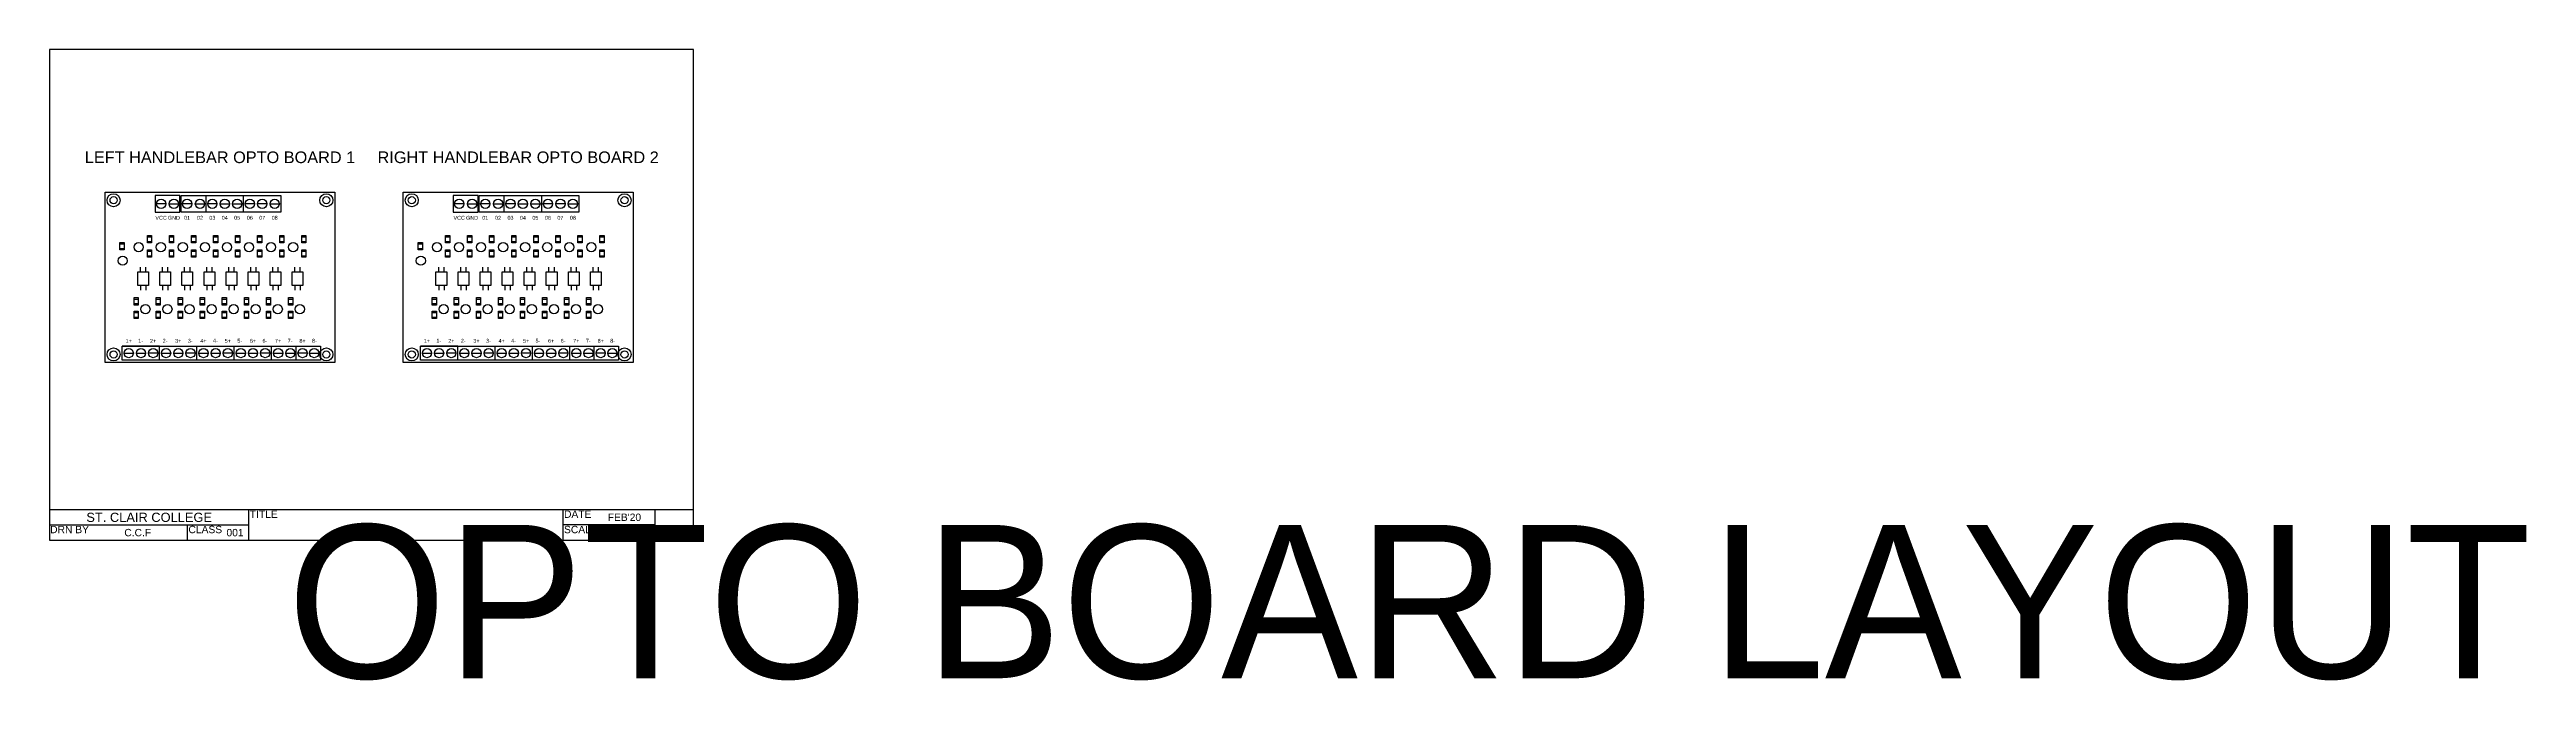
# Model space of a CAD drawing. Header units: inches. Extents: x 0 to 40.4, y -2.3 to 8.
import ezdxf
from ezdxf.enums import TextEntityAlignment as Align

# ---------------------------------------------------------------- set-up
doc = ezdxf.new("R2018")
doc.units = ezdxf.units.IN
doc.header["$MEASUREMENT"] = 0
doc.layers.add('DRAWING SHT', color=7, linetype='Continuous')
doc.styles.add('Annotative', font='arial.ttf')
doc.styles.get("Standard").update_dxf_attribs({"font": 'arial.ttf', "height": 0.05})

# ---------------------------------------------------------------- blocks, each defined once
blk = doc.blocks.new('Fuerth Cole DRAWING SHT')
at = {"layer": 'DRAWING SHT'}
for p, q in [((0, 0.5), (10.5, 0.5)), ((3.25, 0), (3.25, 0.5)), ((8.375, 0), (8.375, 0.5)), ((9.875, 0), (9.875, 0.5)), ((0, 0.25), (3.25, 0.25)), ((2.25, 0), (2.25, 0.25)), ((9.875, 0.25), (8.375, 0.25))]:
    blk.add_line(p, q, dxfattribs=at)
blk.add_lwpolyline([(0, 0), (10.5, 0), (10.5, 8), (0, 8)], close=True, dxfattribs=at)
for s, width, heights, insert, char_height, attachment_point in [('ST. CLAIR COLLEGE', 3.25, [0.247], (1.625, 0.373), 0.15, 5), ('DRN BY', 2.25, [0.19], (0.01, 0.235), 0.12, 1)]:
    blk.add_mtext_dynamic_manual_height_columns(s, width=width, gutter_width=1, heights=heights, dxfattribs=dict(at, insert=insert, char_height=char_height, attachment_point=attachment_point))
at = {"layer": 'DRAWING SHT', "char_height": 0.12, "width": 1, "attachment_point": 1, "style": 'Annotative'}
for s, insert in [('TITLE', (3.265, 0.485)), ('CLASS', (2.265, 0.235))]:
    blk.add_mtext(s, dxfattribs=dict(at, insert=insert))
at = {"layer": 'DRAWING SHT', "char_height": 0.12, "width": 1.5, "attachment_point": 1}
for s, insert in [('DATE', (8.39, 0.485)), ('SCALE', (8.39, 0.235))]:
    blk.add_mtext(s, dxfattribs=dict(at, insert=insert))
at = {"layer": 'DRAWING SHT'}
for tag, p in [('DATE', (9.375, 0.375)), ('DRN_BY', (1.438, 0.125)), ('CLS', (3.025, 0.125)), ('SCALE', (9.425, 0.125))]:
    blk.add_attdef(tag, text='', height=0.12, dxfattribs=at).set_placement(p, align=Align.MIDDLE_CENTER)
at = {"layer": 'DRAWING SHT', "lineweight": 30, "flags": 104}
blk.add_attdef('TITLE', text='', height=0.12, dxfattribs=at).set_placement((3.875, 0.25), align=Align.MIDDLE_LEFT)

msp = doc.modelspace()

# ---------------------------------------------------------------- linework, layer by layer
for p, q in [((1.895, 5.485), (1.743, 5.485)), ((1.953, 5.485), (2.104, 5.485)), ((2.144, 5.619), (2.552, 5.619)), ((2.319, 5.485), (2.168, 5.485)), ((2.377, 5.485), (2.528, 5.485)), ((2.552, 5.351), (2.552, 5.619)), ((2.73, 5.485), (2.579, 5.485)), ((2.782, 5.485), (2.933, 5.485)), ((2.985, 5.485), (3.136, 5.485)), ((3.163, 5.351), (3.163, 5.619)), ((3.342, 5.485), (3.19, 5.485)), ((3.544, 5.485), (3.393, 5.485)), ((3.596, 5.485), (3.747, 5.485)), ((6.757, 5.485), (6.606, 5.485)), ((6.815, 5.485), (6.966, 5.485)), ((7.007, 5.619), (7.414, 5.619)), ((7.181, 5.485), (7.03, 5.485)), ((7.24, 5.485), (7.391, 5.485)), ((7.414, 5.351), (7.414, 5.619)), ((7.593, 5.485), (7.441, 5.485)), ((7.644, 5.485), (7.795, 5.485)), ((7.847, 5.485), (7.998, 5.485)), ((8.026, 5.351), (8.026, 5.619)), ((8.204, 5.485), (8.053, 5.485)), ((8.407, 5.485), (8.256, 5.485)), ((8.459, 5.485), (8.61, 5.485)), ((1.596, 4.947), (1.664, 4.947)), ((1.596, 4.872), (1.664, 4.872)), ((1.955, 4.947), (2.024, 4.947)), ((1.955, 4.872), (2.024, 4.872)), ((2.315, 4.947), (2.384, 4.947)), ((2.315, 4.872), (2.384, 4.872)), ((2.675, 4.947), (2.743, 4.947)), ((2.675, 4.872), (2.743, 4.872)), ((3.035, 4.947), (3.103, 4.947)), ((3.035, 4.872), (3.103, 4.872)), ((3.394, 4.947), (3.463, 4.947)), ((3.394, 4.872), (3.463, 4.872)), ((3.754, 4.947), (3.823, 4.947)), ((3.754, 4.872), (3.823, 4.872)), ((4.114, 4.947), (4.182, 4.947)), ((4.114, 4.872), (4.182, 4.872)), ((6.458, 4.947), (6.526, 4.947)), ((6.458, 4.872), (6.526, 4.872)), ((6.818, 4.947), (6.886, 4.947)), ((6.818, 4.872), (6.886, 4.872)), ((7.177, 4.947), (7.246, 4.947)), ((7.177, 4.872), (7.246, 4.872)), ((7.537, 4.947), (7.606, 4.947)), ((7.537, 4.872), (7.606, 4.872)), ((7.897, 4.947), (7.966, 4.947)), ((7.897, 4.872), (7.966, 4.872)), ((8.257, 4.947), (8.325, 4.947)), ((8.257, 4.872), (8.325, 4.872)), ((8.617, 4.947), (8.685, 4.947)), ((8.617, 4.872), (8.685, 4.872)), ((8.976, 4.947), (9.045, 4.947)), ((8.976, 4.872), (9.045, 4.872)), ((1.149, 4.833), (1.218, 4.833)), ((1.149, 4.758), (1.218, 4.758)), ((1.483, 4.377), (1.483, 4.453)), ((1.571, 4.377), (1.571, 4.453)), ((1.596, 4.714), (1.664, 4.714)), ((1.596, 4.639), (1.664, 4.639)), ((1.843, 4.377), (1.843, 4.453)), ((1.931, 4.377), (1.931, 4.453)), ((1.955, 4.714), (2.024, 4.714)), ((1.955, 4.639), (2.024, 4.639)), ((2.203, 4.377), (2.203, 4.453)), ((2.291, 4.377), (2.291, 4.453)), ((2.315, 4.714), (2.384, 4.714)), ((2.315, 4.639), (2.384, 4.639)), ((2.563, 4.377), (2.563, 4.453)), ((2.65, 4.377), (2.65, 4.453)), ((2.675, 4.714), (2.743, 4.714)), ((2.675, 4.639), (2.743, 4.639)), ((2.923, 4.377), (2.923, 4.453)), ((3.01, 4.377), (3.01, 4.453)), ((3.035, 4.714), (3.103, 4.714)), ((3.035, 4.639), (3.103, 4.639)), ((3.282, 4.377), (3.282, 4.453)), ((3.37, 4.377), (3.37, 4.453)), ((3.394, 4.714), (3.463, 4.714)), ((3.394, 4.639), (3.463, 4.639)), ((3.642, 4.377), (3.642, 4.453)), ((3.73, 4.377), (3.73, 4.453)), ((3.754, 4.714), (3.823, 4.714)), ((3.754, 4.639), (3.823, 4.639)), ((4.002, 4.377), (4.002, 4.453)), ((4.089, 4.377), (4.089, 4.453)), ((4.114, 4.714), (4.182, 4.714)), ((4.114, 4.639), (4.182, 4.639)), ((6.012, 4.833), (6.08, 4.833)), ((6.012, 4.758), (6.08, 4.758)), ((6.346, 4.377), (6.346, 4.453)), ((6.433, 4.377), (6.433, 4.453)), ((6.458, 4.714), (6.526, 4.714)), ((6.458, 4.639), (6.526, 4.639)), ((6.706, 4.377), (6.706, 4.453)), ((6.793, 4.377), (6.793, 4.453)), ((6.818, 4.714), (6.886, 4.714)), ((6.818, 4.639), (6.886, 4.639)), ((7.065, 4.377), (7.065, 4.453)), ((7.153, 4.377), (7.153, 4.453)), ((7.177, 4.714), (7.246, 4.714)), ((7.177, 4.639), (7.246, 4.639)), ((7.425, 4.377), (7.425, 4.453)), ((7.513, 4.377), (7.513, 4.453)), ((7.537, 4.714), (7.606, 4.714)), ((7.537, 4.639), (7.606, 4.639)), ((7.785, 4.377), (7.785, 4.453)), ((7.873, 4.377), (7.873, 4.453)), ((7.897, 4.714), (7.966, 4.714)), ((7.897, 4.639), (7.966, 4.639)), ((8.145, 4.377), (8.145, 4.453)), ((8.232, 4.377), (8.232, 4.453)), ((8.257, 4.714), (8.325, 4.714)), ((8.257, 4.639), (8.325, 4.639)), ((8.505, 4.377), (8.505, 4.453)), ((8.592, 4.377), (8.592, 4.453)), ((8.617, 4.714), (8.685, 4.714)), ((8.617, 4.639), (8.685, 4.639)), ((8.864, 4.377), (8.864, 4.453)), ((8.952, 4.377), (8.952, 4.453)), ((8.976, 4.714), (9.045, 4.714)), ((8.976, 4.639), (9.045, 4.639)), ((1.483, 4.154), (1.483, 4.077)), ((1.571, 4.154), (1.571, 4.077)), ((1.843, 4.154), (1.843, 4.077)), ((1.931, 4.154), (1.931, 4.077)), ((2.203, 4.154), (2.203, 4.077)), ((2.291, 4.154), (2.291, 4.077)), ((2.563, 4.154), (2.563, 4.077)), ((2.65, 4.154), (2.65, 4.077)), ((2.923, 4.154), (2.923, 4.077)), ((3.01, 4.154), (3.01, 4.077)), ((3.282, 4.154), (3.282, 4.077)), ((3.37, 4.154), (3.37, 4.077)), ((3.642, 4.154), (3.642, 4.077)), ((3.73, 4.154), (3.73, 4.077)), ((4.002, 4.154), (4.002, 4.077)), ((4.089, 4.154), (4.089, 4.077)), ((6.346, 4.154), (6.346, 4.077)), ((6.433, 4.154), (6.433, 4.077)), ((6.706, 4.154), (6.706, 4.077)), ((6.793, 4.154), (6.793, 4.077)), ((7.065, 4.154), (7.065, 4.077)), ((7.153, 4.154), (7.153, 4.077)), ((7.425, 4.154), (7.425, 4.077)), ((7.513, 4.154), (7.513, 4.077)), ((7.785, 4.154), (7.785, 4.077)), ((7.873, 4.154), (7.873, 4.077)), ((8.145, 4.154), (8.145, 4.077)), ((8.232, 4.154), (8.232, 4.077)), ((8.505, 4.154), (8.505, 4.077)), ((8.592, 4.154), (8.592, 4.077)), ((8.864, 4.154), (8.864, 4.077)), ((8.952, 4.154), (8.952, 4.077)), ((1.378, 3.933), (1.447, 3.933)), ((1.378, 3.858), (1.447, 3.858)), ((1.378, 3.711), (1.447, 3.711)), ((1.378, 3.636), (1.447, 3.636)), ((1.738, 3.933), (1.806, 3.933)), ((1.738, 3.858), (1.806, 3.858)), ((1.738, 3.711), (1.806, 3.711)), ((1.738, 3.636), (1.806, 3.636)), ((2.098, 3.933), (2.166, 3.933)), ((2.098, 3.858), (2.166, 3.858)), ((2.098, 3.711), (2.166, 3.711)), ((2.098, 3.636), (2.166, 3.636)), ((2.457, 3.933), (2.526, 3.933)), ((2.457, 3.858), (2.526, 3.858)), ((2.457, 3.711), (2.526, 3.711)), ((2.457, 3.636), (2.526, 3.636)), ((2.817, 3.933), (2.886, 3.933)), ((2.817, 3.858), (2.886, 3.858)), ((2.817, 3.711), (2.886, 3.711)), ((2.817, 3.636), (2.886, 3.636)), ((3.177, 3.933), (3.245, 3.933)), ((3.177, 3.858), (3.245, 3.858)), ((3.177, 3.711), (3.245, 3.711)), ((3.177, 3.636), (3.245, 3.636)), ((3.537, 3.933), (3.605, 3.933)), ((3.537, 3.858), (3.605, 3.858)), ((3.537, 3.711), (3.605, 3.711)), ((3.537, 3.636), (3.605, 3.636)), ((3.897, 3.933), (3.965, 3.933)), ((3.897, 3.858), (3.965, 3.858)), ((3.897, 3.711), (3.965, 3.711)), ((3.897, 3.636), (3.965, 3.636)), ((6.24, 3.933), (6.309, 3.933)), ((6.24, 3.858), (6.309, 3.858)), ((6.24, 3.711), (6.309, 3.711)), ((6.24, 3.636), (6.309, 3.636)), ((6.6, 3.933), (6.669, 3.933)), ((6.6, 3.858), (6.669, 3.858)), ((6.6, 3.711), (6.669, 3.711)), ((6.6, 3.636), (6.669, 3.636)), ((6.96, 3.933), (7.028, 3.933)), ((6.96, 3.858), (7.028, 3.858)), ((6.96, 3.711), (7.028, 3.711)), ((6.96, 3.636), (7.028, 3.636)), ((7.32, 3.933), (7.388, 3.933)), ((7.32, 3.858), (7.388, 3.858)), ((7.32, 3.711), (7.388, 3.711)), ((7.32, 3.636), (7.388, 3.636)), ((7.68, 3.933), (7.748, 3.933)), ((7.68, 3.858), (7.748, 3.858)), ((7.68, 3.711), (7.748, 3.711)), ((7.68, 3.636), (7.748, 3.636)), ((8.039, 3.933), (8.108, 3.933)), ((8.039, 3.858), (8.108, 3.858)), ((8.039, 3.711), (8.108, 3.711)), ((8.039, 3.636), (8.108, 3.636)), ((8.399, 3.933), (8.468, 3.933)), ((8.399, 3.858), (8.468, 3.858)), ((8.399, 3.711), (8.468, 3.711)), ((8.399, 3.636), (8.468, 3.636)), ((8.759, 3.933), (8.827, 3.933)), ((8.759, 3.858), (8.827, 3.858)), ((8.759, 3.711), (8.827, 3.711)), ((8.759, 3.636), (8.827, 3.636)), ((1.795, 3.166), (1.186, 3.166)), ((1.217, 3.051), (1.366, 3.051)), ((1.416, 3.051), (1.565, 3.051)), ((1.764, 3.051), (1.615, 3.051)), ((1.795, 2.937), (1.795, 3.166)), ((1.826, 3.051), (1.975, 3.051)), ((2.025, 3.051), (2.174, 3.051)), ((2.373, 3.051), (2.224, 3.051)), ((2.404, 2.937), (2.404, 3.166)), ((2.435, 3.051), (2.584, 3.051)), ((2.634, 3.051), (2.783, 3.051)), ((2.982, 3.051), (2.833, 3.051)), ((3.013, 2.937), (3.013, 3.166)), ((3.044, 3.051), (3.193, 3.051)), ((3.243, 3.051), (3.392, 3.051)), ((3.591, 3.051), (3.442, 3.051)), ((3.622, 2.937), (3.622, 3.166)), ((3.653, 3.051), (3.802, 3.051)), ((3.852, 3.051), (4.001, 3.051)), ((4.022, 2.937), (4.022, 3.166)), ((4.022, 3.166), (4.419, 3.166)), ((4.2, 3.051), (4.051, 3.051)), ((4.24, 3.051), (4.39, 3.051)), ((6.658, 3.166), (6.049, 3.166)), ((6.08, 3.051), (6.229, 3.051)), ((6.278, 3.051), (6.428, 3.051)), ((6.627, 3.051), (6.477, 3.051)), ((6.658, 2.937), (6.658, 3.166)), ((6.689, 3.051), (6.838, 3.051)), ((6.887, 3.051), (7.037, 3.051)), ((7.236, 3.051), (7.086, 3.051)), ((7.267, 2.937), (7.267, 3.166)), ((7.298, 3.051), (7.447, 3.051)), ((7.496, 3.051), (7.646, 3.051)), ((7.845, 3.051), (7.695, 3.051)), ((7.876, 2.937), (7.876, 3.166)), ((7.907, 3.051), (8.056, 3.051)), ((8.105, 3.051), (8.255, 3.051)), ((8.454, 3.051), (8.304, 3.051)), ((8.485, 2.937), (8.485, 3.166)), ((8.516, 3.051), (8.665, 3.051)), ((8.714, 3.051), (8.864, 3.051)), ((8.884, 2.937), (8.884, 3.166)), ((8.884, 3.166), (9.281, 3.166)), ((9.063, 3.051), (8.913, 3.051)), ((9.103, 3.051), (9.252, 3.051))]:
    msp.add_line(p, q)
for points in [[(0.906, 5.677), (4.653, 5.677), (4.653, 2.896), (0.906, 2.896)], [(5.769, 5.677), (9.515, 5.677), (9.515, 2.896), (5.769, 2.896)], [(1.721, 5.351), (2.125, 5.351), (2.125, 5.619), (1.721, 5.619)], [(2.144, 5.619), (3.772, 5.619), (3.772, 5.351), (2.144, 5.351)], [(6.584, 5.351), (6.988, 5.351), (6.988, 5.619), (6.584, 5.619)], [(7.007, 5.619), (8.634, 5.619), (8.634, 5.351), (7.007, 5.351)], [(1.149, 4.857), (1.218, 4.857), (1.218, 4.735), (1.149, 4.735)], [(1.596, 4.97), (1.664, 4.97), (1.664, 4.849), (1.596, 4.849)], [(1.955, 4.97), (2.024, 4.97), (2.024, 4.849), (1.955, 4.849)], [(2.315, 4.97), (2.384, 4.97), (2.384, 4.849), (2.315, 4.849)], [(2.675, 4.97), (2.743, 4.97), (2.743, 4.849), (2.675, 4.849)], [(3.035, 4.97), (3.103, 4.97), (3.103, 4.849), (3.035, 4.849)], [(3.394, 4.97), (3.463, 4.97), (3.463, 4.849), (3.394, 4.849)], [(3.754, 4.97), (3.823, 4.97), (3.823, 4.849), (3.754, 4.849)], [(4.114, 4.97), (4.182, 4.97), (4.182, 4.849), (4.114, 4.849)], [(6.012, 4.857), (6.08, 4.857), (6.08, 4.735), (6.012, 4.735)], [(6.458, 4.97), (6.526, 4.97), (6.526, 4.849), (6.458, 4.849)], [(6.818, 4.97), (6.886, 4.97), (6.886, 4.849), (6.818, 4.849)], [(7.177, 4.97), (7.246, 4.97), (7.246, 4.849), (7.177, 4.849)], [(7.537, 4.97), (7.606, 4.97), (7.606, 4.849), (7.537, 4.849)], [(7.897, 4.97), (7.966, 4.97), (7.966, 4.849), (7.897, 4.849)], [(8.257, 4.97), (8.325, 4.97), (8.325, 4.849), (8.257, 4.849)], [(8.617, 4.97), (8.685, 4.97), (8.685, 4.849), (8.617, 4.849)], [(8.976, 4.97), (9.045, 4.97), (9.045, 4.849), (8.976, 4.849)], [(1.596, 4.737), (1.664, 4.737), (1.664, 4.616), (1.596, 4.616)], [(1.955, 4.737), (2.024, 4.737), (2.024, 4.616), (1.955, 4.616)], [(2.315, 4.737), (2.384, 4.737), (2.384, 4.616), (2.315, 4.616)], [(2.675, 4.737), (2.743, 4.737), (2.743, 4.616), (2.675, 4.616)], [(3.035, 4.737), (3.103, 4.737), (3.103, 4.616), (3.035, 4.616)], [(3.394, 4.737), (3.463, 4.737), (3.463, 4.616), (3.394, 4.616)], [(3.754, 4.737), (3.823, 4.737), (3.823, 4.616), (3.754, 4.616)], [(4.114, 4.737), (4.182, 4.737), (4.182, 4.616), (4.114, 4.616)], [(6.458, 4.737), (6.526, 4.737), (6.526, 4.616), (6.458, 4.616)], [(6.818, 4.737), (6.886, 4.737), (6.886, 4.616), (6.818, 4.616)], [(7.177, 4.737), (7.246, 4.737), (7.246, 4.616), (7.177, 4.616)], [(7.537, 4.737), (7.606, 4.737), (7.606, 4.616), (7.537, 4.616)], [(7.897, 4.737), (7.966, 4.737), (7.966, 4.616), (7.897, 4.616)], [(8.257, 4.737), (8.325, 4.737), (8.325, 4.616), (8.257, 4.616)], [(8.617, 4.737), (8.685, 4.737), (8.685, 4.616), (8.617, 4.616)], [(8.976, 4.737), (9.045, 4.737), (9.045, 4.616), (8.976, 4.616)], [(1.44, 4.377), (1.615, 4.377), (1.615, 4.154), (1.44, 4.154)], [(1.799, 4.377), (1.975, 4.377), (1.975, 4.154), (1.799, 4.154)], [(2.159, 4.377), (2.334, 4.377), (2.334, 4.154), (2.159, 4.154)], [(2.519, 4.377), (2.694, 4.377), (2.694, 4.154), (2.519, 4.154)], [(2.879, 4.377), (3.054, 4.377), (3.054, 4.154), (2.879, 4.154)], [(3.238, 4.377), (3.414, 4.377), (3.414, 4.154), (3.238, 4.154)], [(3.598, 4.377), (3.773, 4.377), (3.773, 4.154), (3.598, 4.154)], [(3.958, 4.377), (4.133, 4.377), (4.133, 4.154), (3.958, 4.154)], [(6.302, 4.377), (6.477, 4.377), (6.477, 4.154), (6.302, 4.154)], [(6.662, 4.377), (6.837, 4.377), (6.837, 4.154), (6.662, 4.154)], [(7.022, 4.377), (7.197, 4.377), (7.197, 4.154), (7.022, 4.154)], [(7.381, 4.377), (7.557, 4.377), (7.557, 4.154), (7.381, 4.154)], [(7.741, 4.377), (7.916, 4.377), (7.916, 4.154), (7.741, 4.154)], [(8.101, 4.377), (8.276, 4.377), (8.276, 4.154), (8.101, 4.154)], [(8.461, 4.377), (8.636, 4.377), (8.636, 4.154), (8.461, 4.154)], [(8.82, 4.377), (8.996, 4.377), (8.996, 4.154), (8.82, 4.154)], [(1.378, 3.956), (1.447, 3.956), (1.447, 3.835), (1.378, 3.835)], [(1.378, 3.734), (1.447, 3.734), (1.447, 3.613), (1.378, 3.613)], [(1.738, 3.956), (1.806, 3.956), (1.806, 3.835), (1.738, 3.835)], [(1.738, 3.734), (1.806, 3.734), (1.806, 3.613), (1.738, 3.613)], [(2.098, 3.956), (2.166, 3.956), (2.166, 3.835), (2.098, 3.835)], [(2.098, 3.734), (2.166, 3.734), (2.166, 3.613), (2.098, 3.613)], [(2.457, 3.956), (2.526, 3.956), (2.526, 3.835), (2.457, 3.835)], [(2.457, 3.734), (2.526, 3.734), (2.526, 3.613), (2.457, 3.613)], [(2.817, 3.956), (2.886, 3.956), (2.886, 3.835), (2.817, 3.835)], [(2.817, 3.734), (2.886, 3.734), (2.886, 3.613), (2.817, 3.613)], [(3.177, 3.956), (3.245, 3.956), (3.245, 3.835), (3.177, 3.835)], [(3.177, 3.734), (3.245, 3.734), (3.245, 3.613), (3.177, 3.613)], [(3.537, 3.956), (3.605, 3.956), (3.605, 3.835), (3.537, 3.835)], [(3.537, 3.734), (3.605, 3.734), (3.605, 3.613), (3.537, 3.613)], [(3.897, 3.956), (3.965, 3.956), (3.965, 3.835), (3.897, 3.835)], [(3.897, 3.734), (3.965, 3.734), (3.965, 3.613), (3.897, 3.613)], [(6.24, 3.956), (6.309, 3.956), (6.309, 3.835), (6.24, 3.835)], [(6.24, 3.734), (6.309, 3.734), (6.309, 3.613), (6.24, 3.613)], [(6.6, 3.956), (6.669, 3.956), (6.669, 3.835), (6.6, 3.835)], [(6.6, 3.734), (6.669, 3.734), (6.669, 3.613), (6.6, 3.613)], [(6.96, 3.956), (7.028, 3.956), (7.028, 3.835), (6.96, 3.835)], [(6.96, 3.734), (7.028, 3.734), (7.028, 3.613), (6.96, 3.613)], [(7.32, 3.956), (7.388, 3.956), (7.388, 3.835), (7.32, 3.835)], [(7.32, 3.734), (7.388, 3.734), (7.388, 3.613), (7.32, 3.613)], [(7.68, 3.956), (7.748, 3.956), (7.748, 3.835), (7.68, 3.835)], [(7.68, 3.734), (7.748, 3.734), (7.748, 3.613), (7.68, 3.613)], [(8.039, 3.956), (8.108, 3.956), (8.108, 3.835), (8.039, 3.835)], [(8.039, 3.734), (8.108, 3.734), (8.108, 3.613), (8.039, 3.613)], [(8.399, 3.956), (8.468, 3.956), (8.468, 3.835), (8.399, 3.835)], [(8.399, 3.734), (8.468, 3.734), (8.468, 3.613), (8.399, 3.613)], [(8.759, 3.956), (8.827, 3.956), (8.827, 3.835), (8.759, 3.835)], [(8.759, 3.734), (8.827, 3.734), (8.827, 3.613), (8.759, 3.613)], [(4.419, 2.937), (1.186, 2.937), (1.186, 3.166), (4.419, 3.166)], [(9.281, 2.937), (6.049, 2.937), (6.049, 3.166), (9.281, 3.166)]]:
    msp.add_lwpolyline(points, close=True)
for centre, radius in [((1.045, 5.543), 0.107), ((1.045, 5.543), 0.0587), ((1.819, 5.485), 0.0756), ((2.028, 5.485), 0.0756), ((2.243, 5.485), 0.0756), ((2.453, 5.485), 0.0756), ((2.655, 5.485), 0.0756), ((2.857, 5.485), 0.0756), ((3.06, 5.485), 0.0756), ((3.266, 5.485), 0.0756), ((3.469, 5.485), 0.0756), ((3.672, 5.485), 0.0756), ((4.514, 5.543), 0.107), ((4.514, 5.543), 0.0587), ((5.907, 5.543), 0.107), ((5.907, 5.543), 0.0587), ((6.681, 5.485), 0.0756), ((6.891, 5.485), 0.0756), ((7.106, 5.485), 0.0756), ((7.315, 5.485), 0.0756), ((7.517, 5.485), 0.0756), ((7.72, 5.485), 0.0756), ((7.923, 5.485), 0.0756), ((8.128, 5.485), 0.0756), ((8.331, 5.485), 0.0756), ((8.534, 5.485), 0.0756), ((9.377, 5.543), 0.107), ((9.377, 5.543), 0.0587), ((1.455, 4.778), 0.0744), ((1.815, 4.778), 0.0744), ((2.174, 4.778), 0.0744), ((2.534, 4.778), 0.0744), ((2.894, 4.778), 0.0744), ((3.254, 4.778), 0.0744), ((3.613, 4.778), 0.0744), ((3.973, 4.778), 0.0744), ((6.317, 4.778), 0.0744), ((6.677, 4.778), 0.0744), ((7.037, 4.778), 0.0744), ((7.397, 4.778), 0.0744), ((7.756, 4.778), 0.0744), ((8.116, 4.778), 0.0744), ((8.476, 4.778), 0.0744), ((8.836, 4.778), 0.0744), ((1.193, 4.557), 0.0744), ((6.055, 4.557), 0.0744), ((1.564, 3.767), 0.0744), ((1.923, 3.767), 0.0744), ((2.283, 3.767), 0.0744), ((2.643, 3.767), 0.0744), ((3.003, 3.767), 0.0744), ((3.362, 3.767), 0.0744), ((3.722, 3.767), 0.0744), ((4.082, 3.767), 0.0744), ((6.426, 3.767), 0.0744), ((6.786, 3.767), 0.0744), ((7.146, 3.767), 0.0744), ((7.505, 3.767), 0.0744), ((7.865, 3.767), 0.0744), ((8.225, 3.767), 0.0744), ((8.585, 3.767), 0.0744), ((8.944, 3.767), 0.0744), ((1.045, 3.03), 0.107), ((1.045, 3.03), 0.0587), ((1.292, 3.051), 0.0746), ((1.491, 3.051), 0.0746), ((1.69, 3.051), 0.0746), ((1.901, 3.051), 0.0746), ((2.1, 3.051), 0.0746), ((2.299, 3.051), 0.0746), ((2.51, 3.051), 0.0746), ((2.709, 3.051), 0.0746), ((2.908, 3.051), 0.0746), ((3.119, 3.051), 0.0746), ((3.318, 3.051), 0.0746), ((3.517, 3.051), 0.0746), ((3.728, 3.051), 0.0746), ((3.927, 3.051), 0.0746), ((4.126, 3.051), 0.0746), ((4.315, 3.051), 0.0746), ((4.514, 3.03), 0.107), ((4.514, 3.03), 0.0587), ((5.907, 3.03), 0.107), ((5.907, 3.03), 0.0587), ((6.154, 3.051), 0.0746), ((6.353, 3.051), 0.0746), ((6.552, 3.051), 0.0746), ((6.763, 3.051), 0.0746), ((6.962, 3.051), 0.0746), ((7.161, 3.051), 0.0746), ((7.372, 3.051), 0.0746), ((7.571, 3.051), 0.0746), ((7.77, 3.051), 0.0746), ((7.981, 3.051), 0.0746), ((8.18, 3.051), 0.0746), ((8.379, 3.051), 0.0746), ((8.59, 3.051), 0.0746), ((8.789, 3.051), 0.0746), ((8.988, 3.051), 0.0746), ((9.177, 3.051), 0.0746), ((9.377, 3.03), 0.107), ((9.377, 3.03), 0.0587)]:
    msp.add_circle(centre, radius)

# ---------------------------------------------------------------- block references
ref = msp.add_blockref('Fuerth Cole DRAWING SHT', (0, 0))
ref.add_attrib('DRN_BY', 'C.C.F', dxfattribs={"layer": 'DRAWING SHT', "height": 0.12}).set_placement((1.438, 0.125), align=Align.MIDDLE_CENTER)
ref.add_attrib('CLS', '001', dxfattribs={"layer": 'DRAWING SHT', "height": 0.12}).set_placement((3.025, 0.125), align=Align.MIDDLE_CENTER)
ref.add_attrib('DATE', "FEB'20", dxfattribs={"layer": 'DRAWING SHT', "height": 0.12}).set_placement((9.375, 0.375), align=Align.MIDDLE_CENTER)
ref.add_attrib('SCALE', 'FULL', dxfattribs={"layer": 'DRAWING SHT', "height": 0.12}).set_placement((9.425, 0.125), align=Align.MIDDLE_CENTER)
lines = msp.add_mtext('OPTO BOARD LAYOUT', dxfattribs={"layer": 'DRAWING SHT', "insert": (3.875, 0.25), "char_height": 2.5, "attachment_point": 1})
ref.add_attrib('TITLE', '', (3.875, 0.25), dxfattribs={"flags": 104}).embed_mtext(lines)

# ---------------------------------------------------------------- texts
for s, width, heights, insert, char_height, attachment_point in [('LEFT HANDLEBAR OPTO BOARD 1', 4.8553, [0.345], (2.78, 6.146), 0.18999, 8), ('RIGHT HANDLEBAR OPTO BOARD 2', 4.8553, [0.345], (7.642, 6.146), 0.18999, 8), ('VCC', 0.20149, [0], (1.819, 5.257), 0.0633, 5), ('GND', 0.20149, [0], (2.028, 5.257), 0.0633, 5), ('01', 0.20149, [0], (2.243, 5.257), 0.0633, 5), ('02', 0.20149, [0], (2.453, 5.257), 0.0633, 5), ('03', 0.20149, [0], (2.655, 5.257), 0.0633, 5), ('04', 0.20149, [0], (2.857, 5.257), 0.0633, 5), ('05', 0.20149, [0], (3.06, 5.257), 0.0633, 5), ('06', 0.20149, [0], (3.266, 5.257), 0.0633, 5), ('07', 0.20149, [0], (3.469, 5.257), 0.0633, 5), ('08', 0.20149, [0], (3.672, 5.257), 0.0633, 5), ('VCC', 0.20149, [0], (6.681, 5.257), 0.0633, 5), ('GND', 0.20149, [0], (6.891, 5.257), 0.0633, 5), ('01', 0.20149, [0], (7.106, 5.257), 0.0633, 5), ('02', 0.20149, [0], (7.315, 5.257), 0.0633, 5), ('03', 0.20149, [0], (7.517, 5.257), 0.0633, 5), ('04', 0.20149, [0], (7.72, 5.257), 0.0633, 5), ('05', 0.20149, [0], (7.923, 5.257), 0.0633, 5), ('06', 0.20149, [0], (8.128, 5.257), 0.0633, 5), ('07', 0.20149, [0], (8.331, 5.257), 0.0633, 5), ('08', 0.20149, [0], (8.534, 5.257), 0.0633, 5), ('1+', 0.20932, [0], (1.241, 3.283), 0.0633, 1), ('1-', 0.20932, [0], (1.447, 3.284), 0.0633, 1), ('2+', 0.20932, [0], (1.639, 3.283), 0.0633, 1), ('2-', 0.20932, [0], (1.845, 3.284), 0.0633, 1), ('3+', 0.20932, [0], (2.049, 3.283), 0.0633, 1), ('3-', 0.20932, [0], (2.255, 3.284), 0.0633, 1), ('4+', 0.20932, [0], (2.459, 3.283), 0.0633, 1), ('4-', 0.20932, [0], (2.665, 3.284), 0.0633, 1), ('5+', 0.20932, [0], (2.857, 3.283), 0.0633, 1), ('5-', 0.20932, [0], (3.063, 3.284), 0.0633, 1), ('6+', 0.20932, [0], (3.267, 3.283), 0.0633, 1), ('6-', 0.20932, [0], (3.473, 3.284), 0.0633, 1), ('7+', 0.20932, [0], (3.677, 3.283), 0.0633, 1), ('7-', 0.20932, [0], (3.883, 3.284), 0.0633, 1), ('8+', 0.20932, [0], (4.075, 3.283), 0.0633, 1), ('8-', 0.20932, [0], (4.281, 3.284), 0.0633, 1), ('1+', 0.20932, [0], (6.104, 3.283), 0.0633, 1), ('1-', 0.20932, [0], (6.309, 3.284), 0.0633, 1), ('2+', 0.20932, [0], (6.502, 3.283), 0.0633, 1), ('2-', 0.20932, [0], (6.707, 3.284), 0.0633, 1), ('3+', 0.20932, [0], (6.912, 3.283), 0.0633, 1), ('3-', 0.20932, [0], (7.117, 3.284), 0.0633, 1), ('4+', 0.20932, [0], (7.322, 3.283), 0.0633, 1), ('4-', 0.20932, [0], (7.527, 3.284), 0.0633, 1), ('5+', 0.20932, [0], (7.72, 3.283), 0.0633, 1), ('5-', 0.20932, [0], (7.925, 3.284), 0.0633, 1), ('6+', 0.20932, [0], (8.13, 3.283), 0.0633, 1), ('6-', 0.20932, [0], (8.335, 3.284), 0.0633, 1), ('7+', 0.20932, [0], (8.54, 3.283), 0.0633, 1), ('7-', 0.20932, [0], (8.746, 3.284), 0.0633, 1), ('8+', 0.20932, [0], (8.938, 3.283), 0.0633, 1), ('8-', 0.20932, [0], (9.143, 3.284), 0.0633, 1)]:
    msp.add_mtext_dynamic_manual_height_columns(s, width=width, gutter_width=0.317, heights=heights, dxfattribs=dict(insert=insert, char_height=char_height, attachment_point=attachment_point))

doc.saveas('drawing.dxf')
